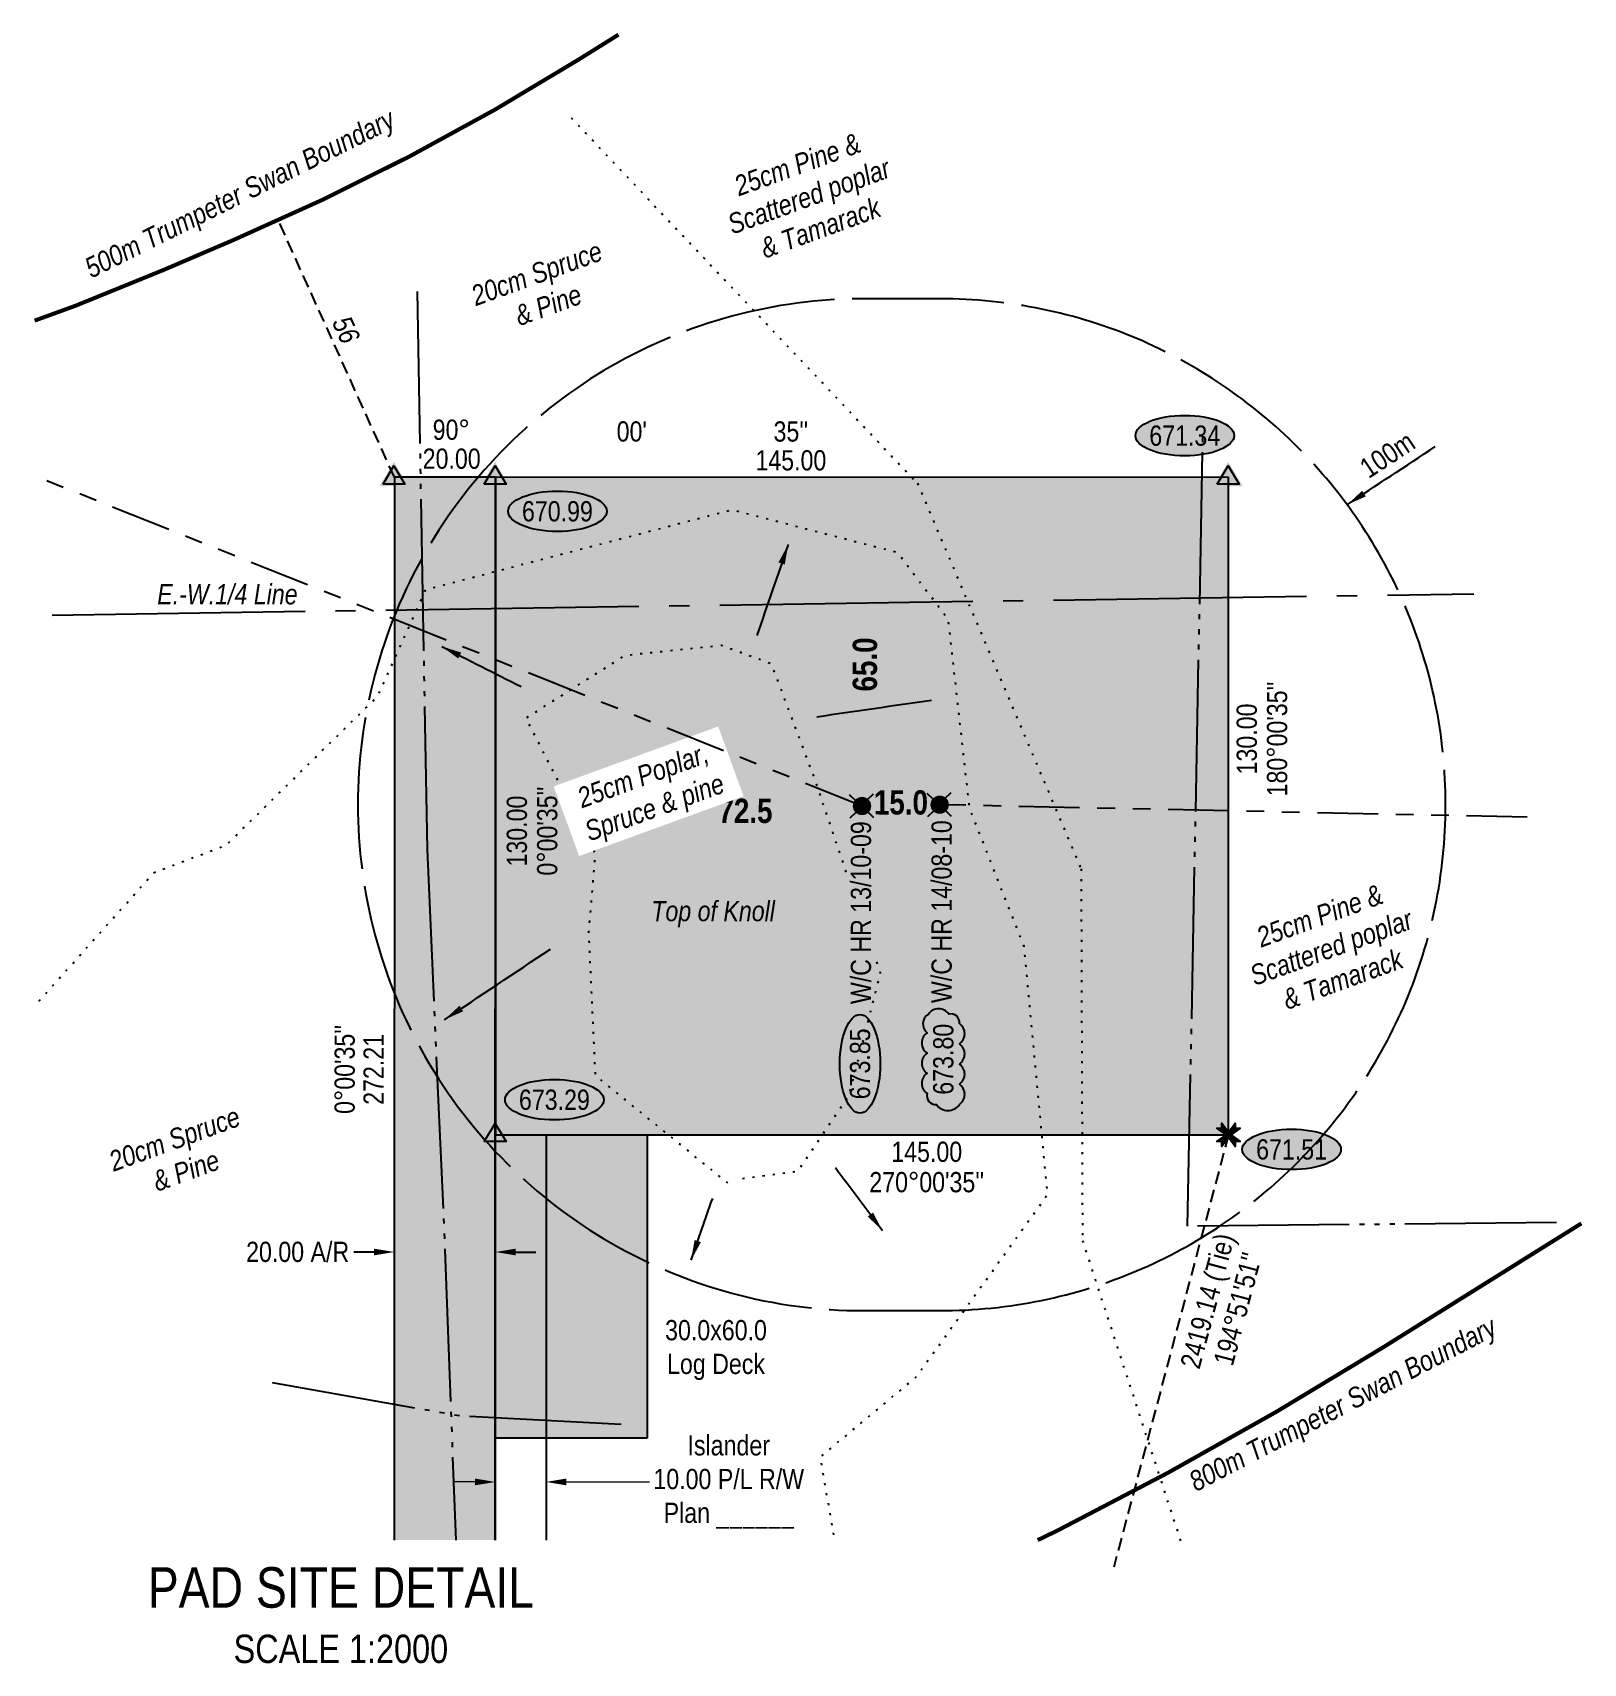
# Model space of a CAD drawing. Extents: x 562422 to 574052, y 6201080 to 6208306.
# Drawn here: x 565215 to 565982, y 6203915 to 6204721 of the extents above; entities that cross this region are included whole.
import ezdxf
from ezdxf.enums import TextEntityAlignment as Align

# ---------------------------------------------------------------- set-up
doc = ezdxf.new("R2010")
doc.units = 0
doc.header["$LTSCALE"] = 5
doc.header["$PDSIZE"] = 0.5
for name, pattern in [('DASHDOT2', [12.7, 6.35, -3.175, 0, -3.175]), ('foc-BUFFER', [16.75, 15, -1.75]), ('foc-DRILLPATH', [14.75, 6, -1.75, 1.75, -1.75, 1.75, -1.75]), ('foc-QUARTERLINE', [33, 25, -3, 2, -3]), ('foc-SEISMIC', [20.5, 15, -1, 0.5, -1, 0.5, -1, 0.5, -1]), ('foc-TIELINE', [1.875, 1.25, -0.625]), ('foc-TOPO', [1, 0.2, -0.8])]:
    doc.linetypes.add(name, pattern=pattern)
doc.layers.get('Defpoints').update_dxf_attribs({"color": 9})
for name, color, linetype, lineweight in [('AS-GENERAL', 48, 'Continuous', 18), ('C-AR-T', 13, 'Continuous', 9), ('P-TEMP-T', 46, 'Continuous', 18), ('T-TIE-T', 201, 'Continuous', 18)]:
    doc.layers.add(name, color=color, linetype=linetype, lineweight=lineweight)
for name, color, linetype in [('AS-SEISMIC', 224, 'foc-SEISMIC'), ('AS-WILDLIFE', 131, 'DASHDOT2'), ('AUX-BUFFER', 7, 'foc-BUFFER'), ('C-RW', 13, 'Continuous'), ('DETAIL-T', 7, 'Continuous'), ('L-BD', 7, 'Continuous'), ('L-MON', 1, 'Continuous'), ('L-SECQ', 8, 'foc-QUARTERLINE'), ('L-TIE', 7, 'foc-TIELINE'), ('P-ELEVATION', 7, 'Continuous'), ('P-PDRILLPATH', 12, 'foc-DRILLPATH'), ('P-PROPOSED', 10, 'Continuous'), ('P-PROPOSED-H', 21, 'Continuous'), ('P-TEMP-H', 41, 'Continuous'), ('P-TEMP_LOG DECK', 46, 'Continuous'), ('P-TXT', 4, 'Continuous'), ('T-BUSH-T', 110, 'Continuous'), ('T-GENERAL', 48, 'foc-TOPO'), ('T-TIE', 201, 'foc-TIELINE'), ('T-VEGETATION CHANGE', 104, 'foc-TOPO')]:
    doc.layers.add(name, color=color, linetype=linetype)
doc.styles.add('240', font='ARIALN.TTF', dxfattribs={"height": 30})
doc.styles.add('80', font='ARIALN.TTF', dxfattribs={"height": 10})
doc.styles.add('80CG', font='ARIALN.TTF', dxfattribs={"height": 10})
doc.styles.add('80L', font='ARIALN.TTF', dxfattribs={"height": 10})
doc.styles.add('80LS', font='ARIALNI.TTF', dxfattribs={"height": 10})
doc.styles.add('BOLD', font='ARIALNB.TTF')
doc.dimstyles.new('CG2011', dxfattribs={"dimscale": 5, "dimtxt": 9, "dimasz": 2, "dimexe": 0.2, "dimexo": 0.0625, "dimgap": 0.5, "dimtad": 0, "dimtih": 1, "dimtoh": 1, "dimzin": 0, "dimdsep": 46, "dimtxsty": '80CG', "dimcen": 0.1, "dimse1": 1, "dimse2": 1, "dimclrd": 256, "dimclrt": 256, "dimaunit": 1, "dimadec": 4, "dimazin": 0, "dimtfac": 0.06, "dimtofl": 0, "dimtmove": 0, "dimatfit": 1, "dimfxl": 0.2, "dimtolj": 1, "dimtzin": 0, "dimlwd": -1, "dimarcsym": 0})
doc.dimstyles.new('Compass 5 000', dxfattribs={"dimscale": 5, "dimtxt": 9, "dimasz": 2, "dimexe": 0.2, "dimexo": 0.0625, "dimgap": 0.5, "dimtad": 0, "dimtih": 1, "dimtoh": 1, "dimzin": 0, "dimdsep": 46, "dimtxsty": '80CG', "dimcen": 0.1, "dimse1": 1, "dimse2": 1, "dimclrd": 256, "dimclrt": 256, "dimaunit": 1, "dimadec": 4, "dimazin": 0, "dimtfac": 0.06, "dimtofl": 0, "dimtmove": 0, "dimatfit": 1, "dimfxl": 0.2, "dimtolj": 1, "dimtzin": 0, "dimlwd": -1, "dimarcsym": 0})

msp = doc.modelspace()

# ---------------------------------------------------------------- texts
at = {"layer": 'AS-WILDLIFE', "char_height": 10, "attachment_point": 5, "style": '240'}
for s, insert, rotation in [('\\pxqc;{\\fArial Narrow|b0|i1|c0|p34;500m Trumpeter Swan Boundary}', (565318.146, 6204640.34), 26.501182), ('\\pxqc;{\\fArial Narrow|b0|i1|c0|p34;800m Trumpeter Swan Boundary}', (565863.289, 6204042.159), 27.60163)]:
    msp.add_mtext_dynamic_manual_height_columns(s, width=169.53383, gutter_width=45, heights=[0], dxfattribs=dict(at, insert=insert, rotation=rotation))
at = {"layer": 'AUX-BUFFER', "insert": (565869.932, 6204508.847), "char_height": 10, "attachment_point": 1, "rotation": 33.427852, "style": '80L'}
msp.add_mtext_dynamic_manual_height_columns('100m', width=34.23455, gutter_width=225, heights=[0], dxfattribs=at)
at = {"layer": 'DETAIL-T', "color": 3, "insert": (565367.52, 6203939.096), "char_height": 19.9909, "width": 229.53395, "attachment_point": 5, "style": '80CG'}
msp.add_mtext('\\pxqc;PAD SITE DETAIL\\P{\\H0.7x;SCALE 1:2000}', dxfattribs=at)
at = {"layer": 'L-BD', "style": '80L'}
for s, height, rotation, p in [("00'", 9.9955, 359.9905, (565511.268, 6204524.064)), ("35''", 9.9955, 359.9905, (565589.893, 6204524.051)), ('20.00', 9.9955, 359.9905, (565422.278, 6204510.619)), ('145.00', 9.9955, 359.9905, (565589.891, 6204509.807)), ("180°00'35''", 9.99545, 89.9905, (565830.172, 6204372.106)), ('130.00', 9.9955, 89.9905, (565815.178, 6204372.108)), ("0°00'35''", 9.9955, 89.9905, (565469.459, 6204326.6)), ('130.00', 9.9955, 89.9905, (565454.466, 6204326.602)), ("0°00'35''", 9.9955, 89.9905, (565369.364, 6204208.846)), ('272.21', 9.9955, 89.9905, (565383.607, 6204208.844)), ('145.00', 9.9955, 359.9905, (565657.047, 6204168.126)), ("270°00'35''", 9.99545, 359.9905, (565657.045, 6204153.133)), ('2419.14 (Tie)', 9.99545, 75.1359, (565796.905, 6204094.134)), ("194°51'51''", 9.99545, 75.1359, (565810.672, 6204090.48))]:
    msp.add_text(s, height=height, rotation=rotation, dxfattribs=at).set_placement(p, align=Align.MIDDLE)
at = {"layer": 'L-BD', "color": 3, "style": 'BOLD'}
for s, rotation, p in [('65.0', 89.928, (565632.443, 6204395.54)), ('15.0', 359.928, (565630.915, 6204334.793)), ('72.5', 359.928, (565554.078, 6204330.617))]:
    msp.add_text(s, height=11.9945, rotation=rotation, dxfattribs=at).set_placement(p)
at = {"layer": 'L-MON', "char_height": 9.99545, "attachment_point": 1, "rotation": 90, "style": '80L'}
for s, insert in [('W/C HR 13/10-09', (565619.518, 6204241.099)), ('W/C HR 14/08-10', (565659.382, 6204241.607))]:
    msp.add_mtext_dynamic_manual_height_columns(s, width=89.9363, gutter_width=49.977, heights=[0], dxfattribs=dict(at, insert=insert))
at = {"layer": 'L-SECQ', "insert": (565276.759, 6204448.625), "char_height": 9.99545, "attachment_point": 1, "style": '80L'}
msp.add_mtext_dynamic_manual_height_columns('{\\fArial Narrow|b0|i1|c0|p34;E.-W.1/4 Line}', width=69.18857, gutter_width=49.977, heights=[0], dxfattribs=at)
at = {"layer": 'T-BUSH-T', "char_height": 10, "attachment_point": 1, "rotation": 20, "style": '80L'}
for insert in [(565547.333, 6204644.698), (565805.426, 6204273.469)]:
    msp.add_mtext_dynamic_manual_height_columns('\\pxqc;{\\fArial Narrow|b0|i1|c0|p34;25cm Pine & Scattered poplar & Tamarack}', width=93.78246, gutter_width=50, heights=[0], dxfattribs=dict(at, insert=insert))
at = {"layer": 'T-GENERAL', "insert": (565520.62, 6204292.063), "char_height": 9.99545, "attachment_point": 1, "style": '80L'}
msp.add_mtext_dynamic_manual_height_columns('\\pxqc;{\\fArial Narrow|b0|i1|c0|p34;Top of Knoll}', width=61.69539, gutter_width=49.977, heights=[0], dxfattribs=at)
at = {"layer": 'T-TIE-T', "style": '80LS'}
msp.add_text('56', height=9.9955, rotation=294.2993, dxfattribs=at).set_placement((565370.113, 6204574.316), align=Align.MIDDLE)

# ---------------------------------------------------------------- blocks, each defined once
blk = doc.blocks.new('TRIA')
blk.add_hatch(color=255).paths.add_polyline_path([(-0.04, 1.52), (-1.47, -0.87), (1.39, -0.87)])
blk = doc.blocks.new('TRIAA')
blk.add_blockref('TRIA', (0, 0))
blk = doc.blocks.new('TRIB')
at = {"color": 1}
blk.add_lwpolyline([(-1.12, -0.67), (-0.04, 1.13), (1.04, -0.67)], close=True, dxfattribs=at)
blk = doc.blocks.new('TRIBB')
blk.add_blockref('TRIB', (0, 0))
blk = doc.blocks.new('TRICC')
for name in ['TRIAA', 'TRIBB']:
    blk.add_blockref(name, (0, 0))
blk = doc.blocks.new('plspike')
blk.add_blockref('TRICC', (0, 0))
blk = doc.blocks.new('TEMP')
h = blk.add_hatch(color=255)
h.dxf.hatch_style = 1
h.paths.add_polyline_path([(0, 0.25), (-0.67, 1.15), (-0.67, 0.67), (-1.15, 0.67), (-0.25, 0), (-1.15, -0.67), (-0.67, -0.67), (-0.67, -1.15), (0, -0.25), (0.67, -1.15), (0.67, -0.67), (1.15, -0.67), (0.25, 0), (1.15, 0.67), (0.67, 0.67), (0.67, 1.15)])
h.paths.add_polyline_path([(0.57, 0.85), (0.57, 0.57), (0.85, 0.57), (0.08, 0), (0.85, -0.57), (0.57, -0.57), (0.57, -0.85), (0, -0.08), (-0.57, -0.85), (-0.57, -0.57), (-0.85, -0.57), (-0.08, 0), (-0.85, 0.57), (-0.57, 0.57), (-0.57, 0.85), (0, 0.08)], flags=16)
h = blk.add_hatch(color=1)
h.dxf.hatch_style = 1
h.paths.add_polyline_path([(0, 0.08), (-0.57, 0.85), (-0.57, 0.57), (-0.85, 0.57), (-0.08, 0), (-0.85, -0.57), (-0.57, -0.57), (-0.57, -0.85), (0, -0.08), (0.57, -0.85), (0.57, -0.57), (0.85, -0.57), (0.08, 0), (0.85, 0.57), (0.57, 0.57), (0.57, 0.85)])
at = {"color": 1}
for p, q in [((-0.08, 0), (0.08, 0)), ((0, 0.08), (0, -0.08))]:
    blk.add_line(p, q, dxfattribs=at)
at = {"color": 255, "flags": 128}
blk.add_lwpolyline([(-0.25, 0), (-1.15, 0.67), (-0.67, 0.67), (-0.67, 1.15), (0, 0.25), (0.67, 1.15), (0.67, 0.67), (1.15, 0.67), (0.25, 0), (1.15, -0.67), (0.67, -0.67), (0.67, -1.15), (0, -0.25), (-0.67, -1.15), (-0.67, -0.67), (-1.15, -0.67)], close=True, dxfattribs=at)
at = {"color": 1, "flags": 128}
blk.add_lwpolyline([(-0.08, 0), (-0.85, 0.57), (-0.57, 0.57), (-0.57, 0.85), (0, 0.08), (0.57, 0.85), (0.57, 0.57), (0.85, 0.57), (0.08, 0), (0.85, -0.57), (0.57, -0.57), (0.57, -0.85), (0, -0.08), (-0.57, -0.85), (-0.57, -0.57), (-0.85, -0.57)], close=True, dxfattribs=at)
blk = doc.blocks.new('WC')
at = {"layer": 'L-MON'}
h = blk.add_hatch(color=255, dxfattribs=at)
h.dxf.hatch_style = 1
edge = h.paths.add_edge_path()
edge.add_arc((0, 0), 0.9, 0, 360)
at = {"layer": 'L-MON', "color": 240, "flags": 128}
for points in [[(-0.62, 0.5), (-1.23, 1.12)], [(0.52, 0.61), (1.13, 1.21)], [(-1.18, -1.18), (-0.56, -0.57)], [(1.16, -1.18), (0.56, -0.57)]]:
    blk.add_lwpolyline(points, dxfattribs=at)
at = {"layer": 'L-MON', "color": 240}
for radius in [0.8, 0.373]:
    blk.add_circle((0, 0), radius, dxfattribs=at)
blk = doc.blocks.new('*D51')
at = {"layer": 'Defpoints', "color": 0, "transparency": 16777216}
for p in [(565393.88, 6204118.61), (565393.88, 6204114.81), (565443.86, 6204114.8)]:
    blk.add_point(p, dxfattribs=at)
at = {"layer": 'P-TXT', "transparency": 16777216}
for p, q in [((565383.88, 6204118.61), (565373.88, 6204118.61)), ((565453.86, 6204118.6), (565463.86, 6204118.59))]:
    blk.add_line(p, q, dxfattribs=at)
for points in [[(565383.88, 6204120.27), (565383.88, 6204116.94), (565393.88, 6204118.61)], [(565453.86, 6204120.26), (565453.86, 6204116.93), (565443.86, 6204118.6)]]:
    blk.add_solid(points, dxfattribs=at)
at = {"layer": 'P-TXT', "transparency": 16777216, "insert": (565346.15, 6204118.61), "char_height": 10, "attachment_point": 5, "style": '80CG'}
blk.add_mtext('\\A1;20.00 A/R', dxfattribs=at)
blk = doc.blocks.new('wa')
at = {"layer": 'P-ELEVATION'}
h = blk.add_hatch(color=111, dxfattribs=at)
h.dxf.hatch_style = 1
edge = h.paths.add_edge_path()
edge.add_arc((-17.35, -4.5), 6.1, 215, 325)
edge.add_arc((-7.35, -4.5), 6.1, 215, 325)
edge.add_arc((2.65, -4.5), 6.1, 215, 325)
edge.add_arc((12.65, -4.5), 6.1, 215, 325)
edge.add_arc((18.14, -3.7), 4.32, 263.43363, 373.43363)
edge.add_arc((18.85, 2.3), 6.1, 305, 415)
edge.add_arc((17.45, 4.39), 5.69, 30.69553, 140.69553)
edge.add_arc((8.05, 4.5), 6.1, 35, 145)
edge.add_arc((-1.95, 4.5), 6.1, 35, 145)
edge.add_arc((-11.95, 4.5), 6.1, 35, 145)
edge.add_arc((-18.04, 3.81), 4.33, 75.42608, 185.42608)
edge.add_arc((-18.36, -2.3), 6.96, 125, 235)
at = {"color": 240, "flags": 128}
blk.add_lwpolyline([(-22.35, -8, 0.520567), (-12.35, -8, 0.520567), (-2.35, -8, 0.520567), (7.65, -8, 0.520567), (17.65, -8, 0.520567), (22.35, -2.7, 0.520567), (22.35, 7.3, 0.520567), (13.05, 8, 0.520567), (3.05, 8, 0.520567), (-6.95, 8, 0.520567), (-16.95, 8, 0.520567), (-22.35, 3.4, 0.520567)], format="xyb", close=True, dxfattribs=at)
at = {"layer": 'P-ELEVATION', "color": 240, "flags": 128}
blk.add_lwpolyline([(0, 0, 12.5, 0, 0), (-12.42, -6.43, 0, 0, 0)], format="xyseb", dxfattribs=at)
at = {"layer": 'P-ELEVATION', "color": 240, "style": '80'}
blk.add_attdef('ELEVATION', text='', height=10, dxfattribs=at).set_placement((0, 0), align=Align.MIDDLE_CENTER)
blk = doc.blocks.new('we')
at = {"layer": 'P-ELEVATION'}
h = blk.add_hatch(color=111, dxfattribs=at)
h.dxf.hatch_style = 1
edge = h.paths.add_edge_path()
edge.add_ellipse((0, 0), major_axis=(-24.38, 0), ratio=0.410256, start_angle=0, end_angle=360)
at = {"layer": 'P-ELEVATION', "color": 7, "flags": 128}
blk.add_lwpolyline([(0, 0, 12.5, 0, 0), (-12.42, -6.43, 0, 0, 0)], format="xyseb", dxfattribs=at)
at = {"layer": 'P-ELEVATION', "color": 7}
blk.add_ellipse((0, 0), major_axis=(-24.38, 0), ratio=0.410256, dxfattribs=at)
at = {"layer": 'P-ELEVATION', "style": '80'}
blk.add_attdef('ELEVATION', text='', height=10, dxfattribs=at).set_placement((0, 0), align=Align.MIDDLE_CENTER)
blk = doc.blocks.new('*D60')
at = {"layer": 'C-AR-T', "transparency": 16777216}
for p, q in [((565433.84, 6204005), (565423.84, 6204005)), ((565478.91, 6204004.99), (565520.11, 6204004.98))]:
    blk.add_line(p, q, dxfattribs=at)
for points in [[(565433.84, 6204006.66), (565433.84, 6204003.33), (565443.84, 6204005)], [(565478.91, 6204006.66), (565478.9, 6204003.32), (565468.91, 6204004.99)]]:
    blk.add_solid(points, dxfattribs=at)
at = {"layer": 'Defpoints', "color": 0, "transparency": 16777216}
for p in [(565443.85, 6204085.79), (565468.92, 6204085.79), (565468.91, 6204004.99)]:
    blk.add_point(p, dxfattribs=at)
at = {"layer": 'C-AR-T', "transparency": 16777216, "insert": (565559.2, 6204004.98), "char_height": 10, "attachment_point": 5, "style": '80CG'}
blk.add_mtext('\\A1;Islander^J10.00 P/L R/W\\PPlan ______', dxfattribs=at)

# ---------------------------------------------------------------- dimensions: what is measured, and where the dimension line sits
at = {"layer": 'C-AR-T'}
dim = msp.add_linear_dim(base=(565468.905, 6204004.991), p1=(565443.853, 6204085.79), p2=(565468.919, 6204085.786), angle=359.990512, text='Islander^J10.00 P/L R/W\\PPlan ______', dimstyle='Compass 5 000', dxfattribs=at)
dim.commit()
dim.dimension.update_dxf_attribs({"geometry": '*D60', "text_midpoint": (565559.201, 6204004.982), "dimtype": 161})
at = {"layer": 'P-TXT'}
dim = msp.add_aligned_dim(p1=(565443.858, 6204114.801), p2=(565393.881, 6204114.809), distance=-3.796, text='20.00 A/R', dimstyle='Compass 5 000', dxfattribs=at)
dim.commit()
dim.dimension.update_dxf_attribs({"geometry": '*D51', "text_midpoint": (565346.146, 6204118.609)})

# ---------------------------------------------------------------- hatches: boundary and pattern name
at = {"layer": 'P-PROPOSED-H'}
h = msp.add_hatch(color=256, dxfattribs=at)
h.dxf.hatch_style = 1
h.paths.add_polyline_path([(565393.858, 6203976.3), (565443.835, 6203976.292), (565443.922, 6204501.429), (565393.945, 6204501.438)])
h = msp.add_hatch(color=256, dxfattribs=at)
h.dxf.hatch_style = 1
h.paths.add_polyline_path([(565443.868, 6204176.577), (565806.188, 6204176.517), (565806.242, 6204501.369), (565443.922, 6204501.429)])
at = {"layer": 'P-TEMP-H'}
h = msp.add_hatch(color=256, dxfattribs=at)
h.dxf.hatch_style = 1
h.paths.add_polyline_path([(565518.886, 6204026.55), (565443.92, 6204026.563), (565443.945, 6204176.494), (565518.911, 6204176.482)])

# ---------------------------------------------------------------- linework, layer by layer
at = {"layer": 'AS-SEISMIC'}
for points in [[(565405.197, 6204593.154), (565410.118, 6204317.487), (565418.942, 6204119.651), (565424.273, 6203976.295)], [(565968.336, 6204133.115), (565785.983, 6204131.346), (565793.557, 6204521.892)]]:
    msp.add_lwpolyline(points, dxfattribs=at)
at = {"layer": 'AS-SEISMIC', "flags": 128}
msp.add_lwpolyline([(565506.052, 6204033.404), (565426.172, 6204037.602), (565333.642, 6204053.967)], dxfattribs=at)
at = {"layer": 'AS-WILDLIFE', "const_width": 2, "flags": 128}
for points in [[(565216.174, 6204578.827), (565236.275, 6204586.131), (565279.818, 6204603.831), (565314.787, 6204618.818), (565358.578, 6204638.59), (565401.577, 6204660.029), (565443.722, 6204683.105), (565484.948, 6204707.783), (565504.715, 6204720.137)], [(565980.55, 6204132.735), (565882.606, 6204071.521), (565829.957, 6204039.73), (565776.356, 6204009.573), (565721.852, 6203981.077), (565711.879, 6203976.247)]]:
    msp.add_lwpolyline(points, dxfattribs=at)
at = {"layer": 'AUX-BUFFER', "color": 251, "linetype": 'foc-BUFFER', "flags": 128}
msp.add_lwpolyline([(565663.401, 6204089.625, 1), (565663.484, 6204589.625), (565625.984, 6204589.631, 1), (565625.901, 6204089.631)], format="xyb", close=True, dxfattribs=at)
at = {"layer": 'C-RW', "flags": 128}
msp.add_lwpolyline([(565443.912, 6203976.3), (565443.945, 6204176.494), (565468.934, 6204176.49), (565468.901, 6203976.3)], dxfattribs=at)
at = {"layer": 'L-SECQ'}
msp.add_line((565224.801, 6204433.312), (565927.438, 6204443.836), dxfattribs=at)
at = {"layer": 'L-TIE'}
msp.add_line((565806.162, 6204176.515), (565749.444, 6203962.816), dxfattribs=at)
at = {"layer": 'P-PDRILLPATH', "flags": 128}
msp.add_lwpolyline([(565953.796, 6204333.43), (565663.443, 6204339.625)], dxfattribs=at)
at = {"layer": 'P-PROPOSED', "flags": 128}
for points in [[(565393.945, 6204501.438), (565393.858, 6203976.3)], [(565443.835, 6203976.292), (565443.922, 6204501.429), (565393.945, 6204501.438)]]:
    msp.add_lwpolyline(points, dxfattribs=at)
msp.add_lwpolyline([(565443.868, 6204176.577), (565806.188, 6204176.517), (565806.242, 6204501.369), (565443.922, 6204501.429)], close=True, dxfattribs=at)
at = {"layer": 'P-TEMP_LOG DECK', "flags": 128}
msp.add_lwpolyline([(565518.886, 6204026.55), (565443.92, 6204026.563), (565443.945, 6204176.494), (565518.911, 6204176.482)], close=True, dxfattribs=at)
at = {"layer": 'T-GENERAL', "flags": 128}
for points in [[(565218.33, 6204242.602), (565275.168, 6204306.159), (565310.757, 6204319.606), (565385.795, 6204393.299), (565409.491, 6204445.937), (565560.882, 6204485.415), (565642.502, 6204464.36), (565667.514, 6204431.462), (565678.046, 6204338.03), (565704.997, 6204269.62), (565716.629, 6204146.729), (565651.868, 6204056.89), (565604.288, 6204017.255), (565611.482, 6203976.264)], [(565558.809, 6204152.595), (565493.35, 6204205.76), (565490.077, 6204276.92), (565493.35, 6204315.363), (565458.983, 6204382.433), (565508.078, 6204413.515), (565555.536, 6204418.422), (565580.083, 6204409.425), (565601.358, 6204352.988), (565617.129, 6204306.321)], [(565632.226, 6204261.93), (565634.087, 6204256.472), (565618.541, 6204195.945), (565593.175, 6204158.32), (565562.082, 6204154.23)]]:
    msp.add_lwpolyline(points, dxfattribs=at)
at = {"layer": 'T-TIE', "flags": 128}
msp.add_lwpolyline([(565393.945, 6204501.438), (565336.49, 6204628.617)], dxfattribs=at)
at = {"layer": 'T-VEGETATION CHANGE'}
msp.add_lwpolyline([(565481.277, 6204679.072), (565652.442, 6204498.467), (565733.334, 6204307.899), (565733.987, 6204124.204), (565783.163, 6203973.789)], dxfattribs=at)

# ---------------------------------------------------------------- block references
at = {"layer": 'L-MON'}
for p, values in [((565784.55, 6204522.006), {'ELEVATION': '671.34'}), ((565474.525, 6204484.613), {'ELEVATION': '670.99'}), ((565473.037, 6204193.847), {'ELEVATION': '673.29'}), ((565837.348, 6204169.311), {'ELEVATION': '671.51'})]:
    msp.add_blockref('we', p, dxfattribs=at).add_auto_attribs(values)
for name, p, xscale, yscale, zscale in [('plspike', (565393.937, 6204501.382), 4.997726000000006, 4.997726000000006, 4.997726000000006), ('plspike', (565443.922, 6204501.429), 4.997726000000006, 4.997726000000006, 4.997726000000006), ('plspike', (565806.242, 6204501.369), 4.997726000000006, 4.997726000000006, 4.997726000000006), ('WC', (565625.063, 6204338.973), 4.997726000000006, 4.997726000000006, 12.49431500000001), ('WC', (565663.443, 6204339.625), 5, 5, 12.49431500000001), ('plspike', (565443.945, 6204176.494), 5, 5, 5), ('TEMP', (565806.188, 6204176.517), 4.997726000000006, 4.997726000000006, 4.997726000000006)]:
    msp.add_blockref(name, p, dxfattribs=dict(at, xscale=xscale, yscale=yscale, zscale=zscale))
at = {"layer": 'L-MON', "rotation": 90}
for name, p, values in [('we', (565624.068, 6204211.576), {'ELEVATION': '673.85'}), ('wa', (565665.202, 6204213.85), {'ELEVATION': '673.80'})]:
    msp.add_blockref(name, p, dxfattribs=at).add_auto_attribs(values)

msp.set_redraw_order([(e.dxf.handle, doc.entitydb.next_handle()) for e in msp.query("TEXT MTEXT ATTDEF DIMENSION ARC_DIMENSION")])  # texts and dimensions are drawn at this point

# ---------------------------------------------------------------- leaders
at = {"layer": 'AS-GENERAL', "path_type": 1}
for points in [[(565588.59, 6204468.285), (565573.066, 6204423.184)], [(565417.333, 6204417.849), (565456.63, 6204397.966)], [(565659.421, 6204391.176), (565602.659, 6204382.932)], [(565418.734, 6204233.395), (565471.13, 6204268.312)], [(565635.183, 6204129.118), (565611.896, 6204160.156)], [(565540.58, 6204114.57), (565551.252, 6204145.122)]]:
    msp.add_leader(points, dimstyle='Compass 5 000', override={"dimgap": 0.5, "dimtad": 0}, dxfattribs=at)
at = {"layer": 'AUX-BUFFER', "path_type": 1}
msp.add_leader([(565864.773, 6204487.835), (565908.318, 6204516.578)], dimstyle='CG2011', override={"dimasz": 2, "dimgap": 0.5, "dimtad": 0}, dxfattribs=at)

# ---------------------------------------------------------------- next in the draw order: texts
at = {"layer": 'L-BD', "insert": (565422.046, 6204529.925), "char_height": 9.9955, "width": 18.41545, "attachment_point": 2, "rotation": 359.9905, "style": '80L', "bg_fill": 3, "box_fill_scale": 1.15, "bg_fill_color": 256, "bg_fill_true_color": 256, "bg_fill_transparency": 0}
msp.add_mtext('90°', dxfattribs=at)
at = {"layer": 'P-TEMP-T', "insert": (565522.906, 6204084.992), "char_height": 9.99541, "attachment_point": 1, "style": '80L', "bg_fill": 3, "box_fill_scale": 1.15, "bg_fill_color": 256, "bg_fill_true_color": 256, "bg_fill_transparency": 0}
msp.add_mtext_dynamic_manual_height_columns('\\pxqc;30.0x60.0\\PLog Deck', width=59.98244, gutter_width=49.977, heights=[0], dxfattribs=at)
at = {"layer": 'T-BUSH-T', "char_height": 10, "attachment_point": 1, "rotation": 20, "style": '80L', "bg_fill": 3, "box_fill_scale": 1.15, "bg_fill_color": 256, "bg_fill_true_color": 256, "bg_fill_transparency": 0}
for insert in [(565426.639, 6204593.833), (565247.656, 6204166.126)]:
    msp.add_mtext_dynamic_manual_height_columns('\\pxqc;{\\fArial Narrow|b0|i1|c0|p34;20cm Spruce & Pine}', width=76.4779, gutter_width=50, heights=[0], dxfattribs=dict(at, insert=insert))
at = {"layer": 'T-BUSH-T', "insert": (565479.119, 6204345.71), "char_height": 10, "attachment_point": 1, "rotation": 20, "style": '80L', "bg_fill": 2}
msp.add_mtext_dynamic_manual_height_columns('\\pxqc;{\\fArial Narrow|b0|i1|c0|p34;25cm Poplar, Spruce & pine}', width=76.4779, gutter_width=50, heights=[0], dxfattribs=at)

# ---------------------------------------------------------------- next in the draw order: linework, layer by layer
at = {"layer": 'P-PDRILLPATH', "flags": 128}
msp.add_lwpolyline([(565625.063, 6204338.973), (565219.178, 6204500.862)], dxfattribs=at)

doc.saveas('drawing.dxf')
